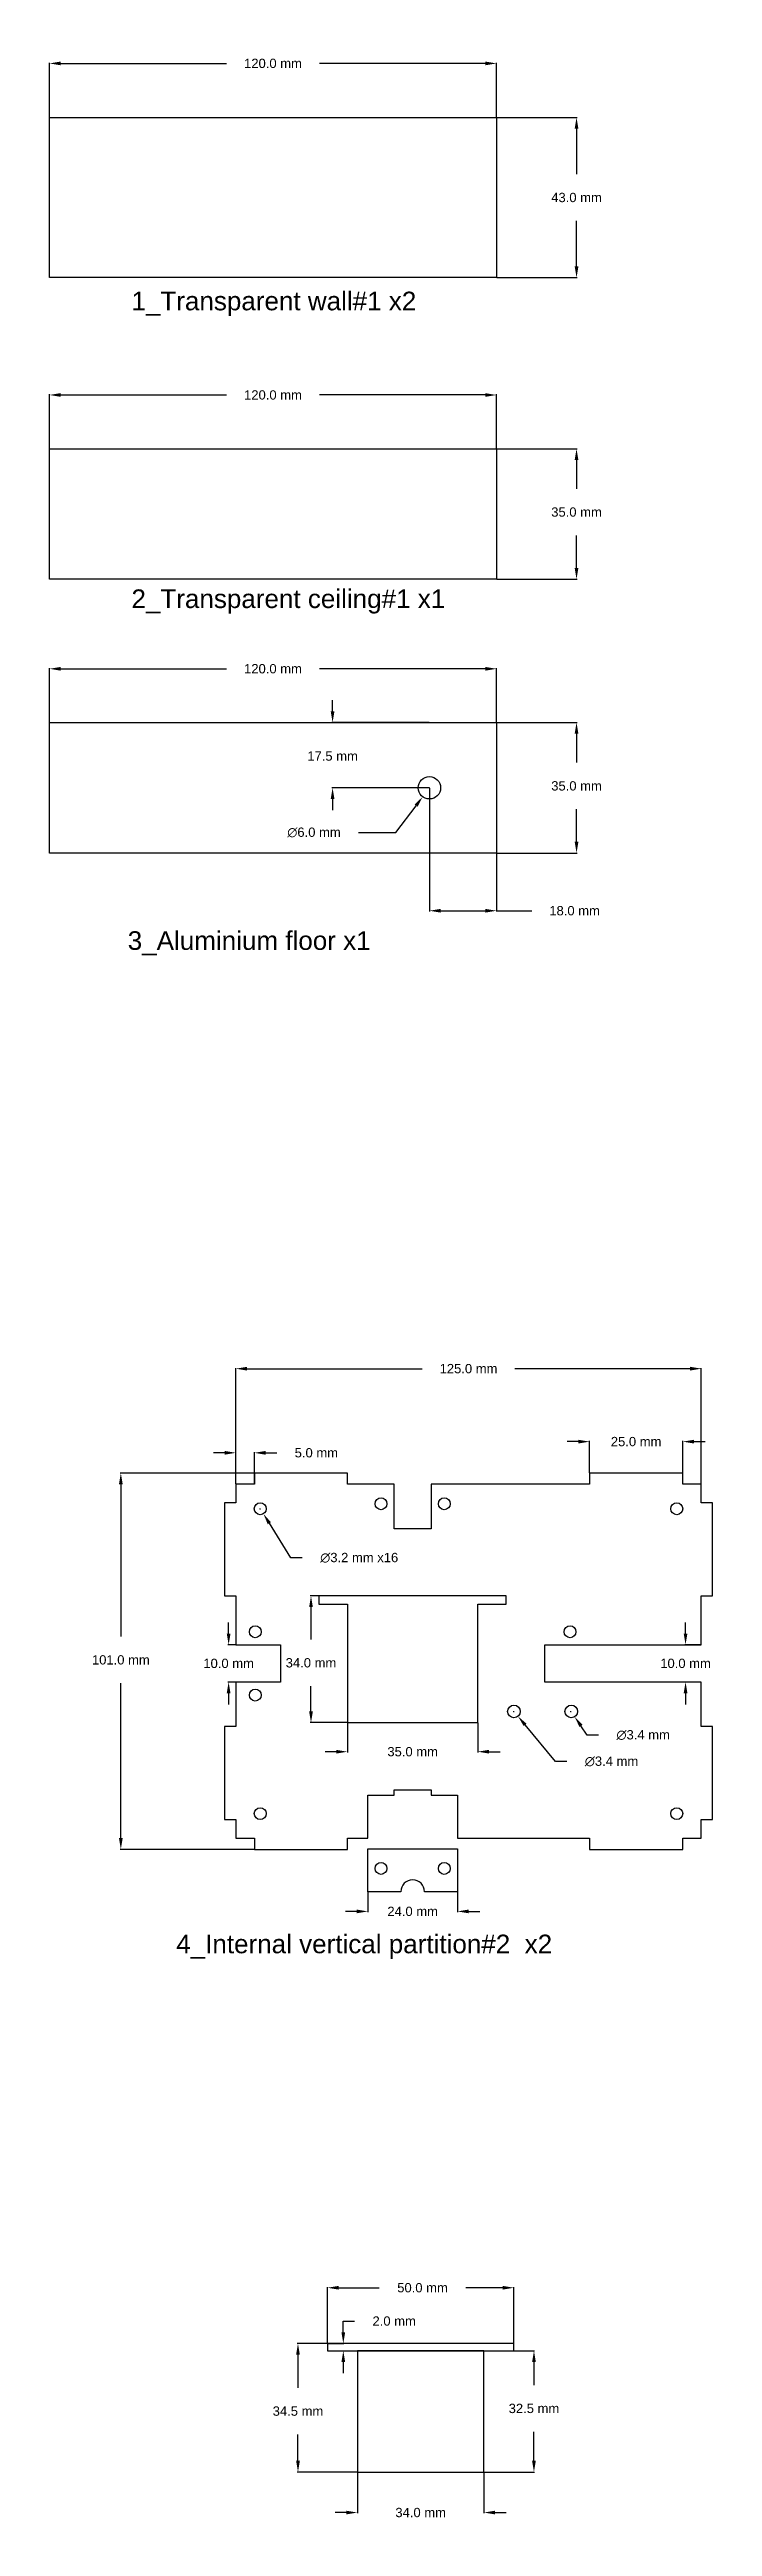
# Model space of a CAD drawing. Header units: millimetres. Extents: x 2079746 to 2081290, y 146816 to 151031.
# Drawn here: x 2080158 to 2080336, y 149485 to 150150 of the extents above; entities that cross this region are included whole.
import ezdxf

# ---------------------------------------------------------------- set-up
doc = ezdxf.new("R2010")
doc.units = ezdxf.units.MM
doc.header["$MEASUREMENT"] = 0
doc.layers.add('2.0_Components + Annotation', color=7, linetype='Continuous')
doc.styles.get("Standard").update_dxf_attribs({"font": 'arial.ttf'})
doc.dimstyles.get("Standard").update_dxf_attribs({"dimtxt": 0.18, "dimasz": 0.18, "dimexe": 0.18, "dimexo": 0.0625, "dimgap": 0.09, "dimtad": 0, "dimtih": 1, "dimtoh": 1, "dimdec": 4, "dimzin": 0, "dimdsep": 46, "dimtxsty": 'Standard', "dimcen": 0.09, "dimadec": 0, "dimazin": 0, "dimtfac": 1, "dimtdec": 4, "dimtofl": 0, "dimtmove": 0, "dimatfit": 3, "dimfxl": 0, "dimtolj": 1, "dimtzin": 0, "dimarcsym": 0})

msp = doc.modelspace()

# ---------------------------------------------------------------- texts
at = {"layer": '2.0_Components + Annotation', "color": 1, "char_height": 5, "attachment_point": 1}
for s, insert in [('{\\C256;1_Transparent wall#1 x2  }', (2080180, 150084.6)), ('{\\C256;2_Transparent ceiling#1 x1  }', (2080180, 150004.69)), ('{\\C256;3_Aluminium floor x1  }', (2080179, 149912.95))]:
    msp.add_mtext_dynamic_manual_height_columns(s, width=84.3979, gutter_width=301.89, heights=[0], dxfattribs=dict(at, insert=insert))
at = {"layer": '2.0_Components + Annotation', "insert": (2080192.02, 149643.66), "char_height": 5, "attachment_point": 1}
msp.add_mtext_dynamic_manual_height_columns('4_Internal vertical partition#2  x2  ', width=109.7056, gutter_width=301.89, heights=[4.98], dxfattribs=at)

# ---------------------------------------------------------------- blocks, each defined once
blk = doc.blocks.new('*D0')
at = {"layer": '2.0_Components + Annotation', "color": 0, "lineweight": -2}
for p, q in [((2080158, 150131.42), (2080158, 150146.04)), ((2080161, 150145.86), (2080205.54, 150145.86)), ((2080275, 150145.86), (2080230.46, 150145.86)), ((2080278, 150131.42), (2080278, 150146.04))]:
    blk.add_line(p, q, dxfattribs=at)
at = {"layer": '2.0_Components + Annotation', "color": 0}
for points in [[(2080161, 150146.36), (2080161, 150145.36), (2080158, 150145.86)], [(2080275, 150146.36), (2080275, 150145.36), (2080278, 150145.86)]]:
    blk.add_solid(points, dxfattribs=at)
at = {"layer": 'Defpoints', "color": 0}
for p in [(2080278, 150145.86), (2080158, 150131.36), (2080278, 150131.36)]:
    blk.add_point(p, dxfattribs=at)
at = {"layer": '2.0_Components + Annotation', "color": 0, "insert": (2080218, 150145.86), "char_height": 2.5, "attachment_point": 5}
blk.add_mtext('\\A1;120.0 mm', dxfattribs=at)
blk = doc.blocks.new('*D1')
at = {"layer": '2.0_Components + Annotation', "color": 0, "lineweight": -2}
for p, q in [((2080278.06, 150131.36), (2080299.68, 150131.36)), ((2080299.5, 150128.36), (2080299.5, 150116.13)), ((2080299.5, 150091.36), (2080299.5, 150103.58)), ((2080278.06, 150088.36), (2080299.68, 150088.36))]:
    blk.add_line(p, q, dxfattribs=at)
at = {"layer": '2.0_Components + Annotation', "color": 0}
for points in [[(2080299, 150128.36), (2080300, 150128.36), (2080299.5, 150131.36)], [(2080299, 150091.36), (2080300, 150091.36), (2080299.5, 150088.36)]]:
    blk.add_solid(points, dxfattribs=at)
at = {"layer": 'Defpoints', "color": 0}
for p in [(2080278, 150131.36), (2080278, 150088.36), (2080299.5, 150088.36)]:
    blk.add_point(p, dxfattribs=at)
at = {"layer": '2.0_Components + Annotation', "color": 0, "insert": (2080299.5, 150109.86), "char_height": 2.5, "attachment_point": 5}
blk.add_mtext('\\A1;43.0 mm', dxfattribs=at)
blk = doc.blocks.new('*D2')
at = {"layer": '2.0_Components + Annotation', "color": 0, "lineweight": -2}
for p, q in [((2080158, 150042.44), (2080158, 150057.05)), ((2080161, 150056.87), (2080205.54, 150056.87)), ((2080275, 150056.87), (2080230.46, 150056.87)), ((2080278, 150042.44), (2080278, 150057.05))]:
    blk.add_line(p, q, dxfattribs=at)
at = {"layer": '2.0_Components + Annotation', "color": 0}
for points in [[(2080161, 150057.37), (2080161, 150056.37), (2080158, 150056.87)], [(2080275, 150057.37), (2080275, 150056.37), (2080278, 150056.87)]]:
    blk.add_solid(points, dxfattribs=at)
at = {"layer": 'Defpoints', "color": 0}
for p in [(2080278, 150056.87), (2080158, 150042.37), (2080278, 150042.37)]:
    blk.add_point(p, dxfattribs=at)
at = {"layer": '2.0_Components + Annotation', "color": 0, "insert": (2080218, 150056.87), "char_height": 2.5, "attachment_point": 5}
blk.add_mtext('\\A1;120.0 mm', dxfattribs=at)
blk = doc.blocks.new('*D3')
at = {"layer": '2.0_Components + Annotation', "color": 0, "lineweight": -2}
for p, q in [((2080278.06, 150042.44), (2080299.68, 150042.44)), ((2080299.5, 150039.44), (2080299.5, 150031.71)), ((2080299.5, 150010.44), (2080299.5, 150019.16)), ((2080278.06, 150007.44), (2080299.68, 150007.44))]:
    blk.add_line(p, q, dxfattribs=at)
at = {"layer": '2.0_Components + Annotation', "color": 0}
for points in [[(2080299, 150039.44), (2080300, 150039.44), (2080299.5, 150042.44)], [(2080299, 150010.44), (2080300, 150010.44), (2080299.5, 150007.44)]]:
    blk.add_solid(points, dxfattribs=at)
at = {"layer": 'Defpoints', "color": 0}
for p in [(2080278, 150042.44), (2080278, 150007.44), (2080299.5, 150007.44)]:
    blk.add_point(p, dxfattribs=at)
at = {"layer": '2.0_Components + Annotation', "color": 0, "insert": (2080299.5, 150025.44), "char_height": 2.5, "attachment_point": 5}
blk.add_mtext('\\A1;35.0 mm', dxfattribs=at)
blk = doc.blocks.new('*D4')
at = {"layer": '2.0_Components + Annotation', "color": 0, "lineweight": -2}
for p, q in [((2080158, 149968.95), (2080158, 149983.57)), ((2080161, 149983.39), (2080205.54, 149983.39)), ((2080275, 149983.39), (2080230.46, 149983.39)), ((2080278, 149968.95), (2080278, 149983.57))]:
    blk.add_line(p, q, dxfattribs=at)
at = {"layer": '2.0_Components + Annotation', "color": 0}
for points in [[(2080161, 149983.89), (2080161, 149982.89), (2080158, 149983.39)], [(2080275, 149983.89), (2080275, 149982.89), (2080278, 149983.39)]]:
    blk.add_solid(points, dxfattribs=at)
at = {"layer": 'Defpoints', "color": 0}
for p in [(2080278, 149983.39), (2080158, 149968.89), (2080278, 149968.89)]:
    blk.add_point(p, dxfattribs=at)
at = {"layer": '2.0_Components + Annotation', "color": 0, "insert": (2080218, 149983.39), "char_height": 2.5, "attachment_point": 5}
blk.add_mtext('\\A1;120.0 mm', dxfattribs=at)
blk = doc.blocks.new('*D5')
at = {"layer": '2.0_Components + Annotation', "color": 0, "lineweight": -2}
for p, q in [((2080278.06, 149968.95), (2080299.68, 149968.95)), ((2080299.5, 149965.95), (2080299.5, 149958.23)), ((2080299.5, 149936.95), (2080299.5, 149945.67)), ((2080278.06, 149933.95), (2080299.68, 149933.95))]:
    blk.add_line(p, q, dxfattribs=at)
at = {"layer": '2.0_Components + Annotation', "color": 0}
for points in [[(2080299, 149965.95), (2080300, 149965.95), (2080299.5, 149968.95)], [(2080299, 149936.95), (2080300, 149936.95), (2080299.5, 149933.95)]]:
    blk.add_solid(points, dxfattribs=at)
at = {"layer": 'Defpoints', "color": 0}
for p in [(2080278, 149968.95), (2080278, 149933.95), (2080299.5, 149933.95)]:
    blk.add_point(p, dxfattribs=at)
at = {"layer": '2.0_Components + Annotation', "color": 0, "insert": (2080299.5, 149951.95), "char_height": 2.5, "attachment_point": 5}
blk.add_mtext('\\A1;35.0 mm', dxfattribs=at)
blk = doc.blocks.new('*D6')
at = {"layer": '2.0_Components + Annotation', "color": 0, "lineweight": -2}
for p, q in [((2080259.91, 149951.45), (2080260.09, 149951.45)), ((2080260, 149951.36), (2080260, 149951.54)), ((2080251, 149939.45), (2080256.4, 149946.65)), ((2080241, 149939.45), (2080251, 149939.45))]:
    blk.add_line(p, q, dxfattribs=at)
at = {"layer": '2.0_Components + Annotation', "color": 0}
blk.add_solid([(2080256, 149946.95), (2080256.8, 149946.35), (2080258.2, 149949.05)], dxfattribs=at)
at = {"layer": 'Defpoints', "color": 0}
for p in [(2080261.8, 149953.85), (2080258.2, 149949.05)]:
    blk.add_point(p, dxfattribs=at)
at = {"layer": '2.0_Components + Annotation', "color": 0, "insert": (2080229.01, 149939.45), "char_height": 2.5, "attachment_point": 5}
blk.add_mtext('\\A1;∅6.0 mm', dxfattribs=at)
blk = doc.blocks.new('*D7')
at = {"layer": '2.0_Components + Annotation', "color": 0, "lineweight": -2}
for p, q in [((2080260, 149951.39), (2080260, 149918.27)), ((2080278, 149951.39), (2080278, 149918.27)), ((2080263, 149918.45), (2080275, 149918.45)), ((2080278, 149918.45), (2080287.49, 149918.45))]:
    blk.add_line(p, q, dxfattribs=at)
at = {"layer": '2.0_Components + Annotation', "color": 0}
for points in [[(2080263, 149918.95), (2080263, 149917.95), (2080260, 149918.45)], [(2080275, 149918.95), (2080275, 149917.95), (2080278, 149918.45)]]:
    blk.add_solid(points, dxfattribs=at)
at = {"layer": 'Defpoints', "color": 0}
for p in [(2080260, 149951.45), (2080278, 149951.45), (2080278, 149918.45)]:
    blk.add_point(p, dxfattribs=at)
at = {"layer": '2.0_Components + Annotation', "color": 0, "insert": (2080298.98, 149918.45), "char_height": 2.5, "attachment_point": 5}
blk.add_mtext('\\A1;18.0 mm', dxfattribs=at)
blk = doc.blocks.new('*D8')
at = {"layer": '2.0_Components + Annotation', "color": 0, "lineweight": -2}
for p, q in [((2080234, 149971.95), (2080234, 149974.95)), ((2080259.94, 149968.95), (2080233.82, 149968.95)), ((2080259.94, 149951.45), (2080233.82, 149951.45)), ((2080234, 149948.45), (2080234, 149945.45))]:
    blk.add_line(p, q, dxfattribs=at)
at = {"layer": '2.0_Components + Annotation', "color": 0}
for points in [[(2080233.5, 149971.95), (2080234.5, 149971.95), (2080234, 149968.95)], [(2080233.5, 149948.45), (2080234.5, 149948.45), (2080234, 149951.45)]]:
    blk.add_solid(points, dxfattribs=at)
at = {"layer": 'Defpoints', "color": 0}
for p in [(2080234, 149968.95), (2080260, 149968.95), (2080260, 149951.45)]:
    blk.add_point(p, dxfattribs=at)
at = {"layer": '2.0_Components + Annotation', "color": 0, "insert": (2080234, 149959.95), "char_height": 2.5, "attachment_point": 5}
blk.add_mtext('\\A1;17.5 mm', dxfattribs=at)
blk = doc.blocks.new('*D25')
at = {"layer": '2.0_Components + Annotation', "color": 0, "lineweight": -2}
for p, q in [((2080208, 149764.61), (2080208, 149795.73)), ((2080211, 149795.55), (2080258.04, 149795.55)), ((2080330, 149795.55), (2080282.96, 149795.55)), ((2080333, 149764.61), (2080333, 149795.73))]:
    blk.add_line(p, q, dxfattribs=at)
at = {"layer": '2.0_Components + Annotation', "color": 0}
for points in [[(2080211, 149796.05), (2080211, 149795.05), (2080208, 149795.55)], [(2080330, 149796.05), (2080330, 149795.05), (2080333, 149795.55)]]:
    blk.add_solid(points, dxfattribs=at)
at = {"layer": 'Defpoints', "color": 0}
for p in [(2080208, 149795.55), (2080208, 149764.55), (2080333, 149764.55)]:
    blk.add_point(p, dxfattribs=at)
at = {"layer": '2.0_Components + Annotation', "color": 0, "insert": (2080270.5, 149795.55), "char_height": 2.5, "attachment_point": 5}
blk.add_mtext('\\A1;125.0 mm', dxfattribs=at)
blk = doc.blocks.new('*D26')
at = {"layer": '2.0_Components + Annotation', "color": 0, "lineweight": -2}
for p, q in [((2080212.94, 149767.55), (2080176.97, 149767.55)), ((2080177.15, 149764.55), (2080177.15, 149723.66)), ((2080177.15, 149669.55), (2080177.15, 149711.11)), ((2080212.94, 149666.55), (2080176.97, 149666.55))]:
    blk.add_line(p, q, dxfattribs=at)
at = {"layer": '2.0_Components + Annotation', "color": 0}
for points in [[(2080176.65, 149764.55), (2080177.65, 149764.55), (2080177.15, 149767.55)], [(2080176.65, 149669.55), (2080177.65, 149669.55), (2080177.15, 149666.55)]]:
    blk.add_solid(points, dxfattribs=at)
at = {"layer": 'Defpoints', "color": 0}
for p in [(2080213, 149767.55), (2080177.15, 149666.55), (2080213, 149666.55)]:
    blk.add_point(p, dxfattribs=at)
at = {"layer": '2.0_Components + Annotation', "color": 0, "insert": (2080177.15, 149717.39), "char_height": 2.5, "attachment_point": 5}
blk.add_mtext('\\A1;101.0 mm', dxfattribs=at)
blk = doc.blocks.new('*D27')
at = {"layer": '2.0_Components + Annotation', "color": 0, "lineweight": -2}
for p, q in [((2080205, 149772.97), (2080202, 149772.97)), ((2080208, 149764.61), (2080208, 149773.15)), ((2080213, 149764.61), (2080213, 149773.15)), ((2080216, 149772.97), (2080219, 149772.97))]:
    blk.add_line(p, q, dxfattribs=at)
at = {"layer": '2.0_Components + Annotation', "color": 0}
for points in [[(2080205, 149773.47), (2080205, 149772.47), (2080208, 149772.97)], [(2080216, 149773.47), (2080216, 149772.47), (2080213, 149772.97)]]:
    blk.add_solid(points, dxfattribs=at)
at = {"layer": 'Defpoints', "color": 0}
for p in [(2080213, 149772.97), (2080208, 149764.55), (2080213, 149764.55)]:
    blk.add_point(p, dxfattribs=at)
at = {"layer": '2.0_Components + Annotation', "color": 0, "insert": (2080229.64, 149772.97), "char_height": 2.5, "attachment_point": 5}
blk.add_mtext('\\A1;5.0 mm', dxfattribs=at)
blk = doc.blocks.new('*D28')
at = {"layer": '2.0_Components + Annotation', "color": 0, "lineweight": -2}
for p, q in [((2080300, 149775.97), (2080297, 149775.97)), ((2080303, 149767.61), (2080303, 149776.15)), ((2080328, 149767.61), (2080328, 149776.15)), ((2080331, 149775.97), (2080334, 149775.97))]:
    blk.add_line(p, q, dxfattribs=at)
at = {"layer": '2.0_Components + Annotation', "color": 0}
for points in [[(2080300, 149776.47), (2080300, 149775.47), (2080303, 149775.97)], [(2080331, 149776.47), (2080331, 149775.47), (2080328, 149775.97)]]:
    blk.add_solid(points, dxfattribs=at)
at = {"layer": 'Defpoints', "color": 0}
for p in [(2080328, 149775.97), (2080303, 149767.55), (2080328, 149767.55)]:
    blk.add_point(p, dxfattribs=at)
at = {"layer": '2.0_Components + Annotation', "color": 0, "insert": (2080315.5, 149775.97), "char_height": 2.5, "attachment_point": 5}
blk.add_mtext('\\A1;25.0 mm', dxfattribs=at)
blk = doc.blocks.new('*D29')
at = {"layer": '2.0_Components + Annotation', "color": 0, "lineweight": -2}
for p, q in [((2080237.94, 149734.55), (2080228.02, 149734.55)), ((2080228.2, 149731.55), (2080228.2, 149722.88)), ((2080228.2, 149703.55), (2080228.2, 149710.32)), ((2080237.94, 149700.55), (2080228.02, 149700.55))]:
    blk.add_line(p, q, dxfattribs=at)
at = {"layer": '2.0_Components + Annotation', "color": 0}
for points in [[(2080227.7, 149731.55), (2080228.7, 149731.55), (2080228.2, 149734.55)], [(2080227.7, 149703.55), (2080228.7, 149703.55), (2080228.2, 149700.55)]]:
    blk.add_solid(points, dxfattribs=at)
at = {"layer": 'Defpoints', "color": 0}
for p in [(2080238, 149734.55), (2080228.2, 149700.55), (2080238, 149700.55)]:
    blk.add_point(p, dxfattribs=at)
at = {"layer": '2.0_Components + Annotation', "color": 0, "insert": (2080228.2, 149716.6), "char_height": 2.5, "attachment_point": 5}
blk.add_mtext('\\A1;34.0 mm', dxfattribs=at)
blk = doc.blocks.new('*D30')
at = {"layer": '2.0_Components + Annotation', "color": 0, "lineweight": -2}
for p, q in [((2080282.61, 149703.55), (2080282.79, 149703.55)), ((2080282.7, 149703.46), (2080282.7, 149703.64)), ((2080293.89, 149690.13), (2080285.71, 149699.94)), ((2080296.89, 149690.13), (2080293.89, 149690.13))]:
    blk.add_line(p, q, dxfattribs=at)
at = {"layer": '2.0_Components + Annotation', "color": 0}
blk.add_solid([(2080286.09, 149700.26), (2080285.33, 149699.62), (2080283.79, 149702.24)], dxfattribs=at)
at = {"layer": 'Defpoints', "color": 0}
for p in [(2080281.61, 149704.85), (2080283.79, 149702.24)]:
    blk.add_point(p, dxfattribs=at)
at = {"layer": '2.0_Components + Annotation', "color": 0, "insert": (2080308.89, 149690.13), "char_height": 2.5, "attachment_point": 5}
blk.add_mtext('\\A1;∅3.4 mm', dxfattribs=at)
blk = doc.blocks.new('*D31')
at = {"layer": '2.0_Components + Annotation', "color": 0, "lineweight": -2}
for p, q in [((2080297.92, 149703.55), (2080298.1, 149703.55)), ((2080298.01, 149703.46), (2080298.01, 149703.64)), ((2080302.39, 149697.22), (2080300.69, 149699.68)), ((2080305.39, 149697.22), (2080302.39, 149697.22))]:
    blk.add_line(p, q, dxfattribs=at)
at = {"layer": '2.0_Components + Annotation', "color": 0}
blk.add_solid([(2080301.1, 149699.97), (2080300.28, 149699.4), (2080298.98, 149702.15)], dxfattribs=at)
at = {"layer": 'Defpoints', "color": 0}
for p in [(2080297.04, 149704.94), (2080298.98, 149702.15)]:
    blk.add_point(p, dxfattribs=at)
at = {"layer": '2.0_Components + Annotation', "color": 0, "insert": (2080317.39, 149697.22), "char_height": 2.5, "attachment_point": 5}
blk.add_mtext('\\A1;∅3.4 mm', dxfattribs=at)
blk = doc.blocks.new('*D32')
at = {"layer": '2.0_Components + Annotation', "color": 0, "lineweight": -2}
for p, q in [((2080214.5, 149757.96), (2080214.68, 149757.96)), ((2080214.59, 149757.87), (2080214.59, 149758.05)), ((2080222.82, 149744.79), (2080217.02, 149754.07)), ((2080225.82, 149744.79), (2080222.82, 149744.79))]:
    blk.add_line(p, q, dxfattribs=at)
at = {"layer": '2.0_Components + Annotation', "color": 0}
blk.add_solid([(2080217.44, 149754.33), (2080216.59, 149753.8), (2080215.43, 149756.61)], dxfattribs=at)
at = {"layer": 'Defpoints', "color": 0}
for p in [(2080213.75, 149759.31), (2080215.43, 149756.61)]:
    blk.add_point(p, dxfattribs=at)
at = {"layer": '2.0_Components + Annotation', "color": 0, "insert": (2080241.15, 149744.79), "char_height": 2.5, "attachment_point": 5}
blk.add_mtext('\\A1;∅3.2 mm x16', dxfattribs=at)
blk = doc.blocks.new('*D33')
at = {"layer": '2.0_Components + Annotation', "color": 0, "lineweight": -2}
for p, q in [((2080238, 149700.48), (2080238, 149692.57)), ((2080273, 149700.48), (2080273, 149692.57)), ((2080235, 149692.75), (2080232, 149692.75)), ((2080276, 149692.75), (2080279, 149692.75))]:
    blk.add_line(p, q, dxfattribs=at)
at = {"layer": '2.0_Components + Annotation', "color": 0}
for points in [[(2080235, 149693.25), (2080235, 149692.25), (2080238, 149692.75)], [(2080276, 149693.25), (2080276, 149692.25), (2080273, 149692.75)]]:
    blk.add_solid(points, dxfattribs=at)
at = {"layer": 'Defpoints', "color": 0}
for p in [(2080238, 149700.55), (2080273, 149700.55), (2080273, 149692.75)]:
    blk.add_point(p, dxfattribs=at)
at = {"layer": '2.0_Components + Annotation', "color": 0, "insert": (2080255.5, 149692.75), "char_height": 2.5, "attachment_point": 5}
blk.add_mtext('\\A1;35.0 mm', dxfattribs=at)
blk = doc.blocks.new('*D34')
at = {"layer": '2.0_Components + Annotation', "color": 0, "lineweight": -2}
for p, q in [((2080206.09, 149724.45), (2080206.09, 149727.45)), ((2080207.94, 149721.45), (2080205.91, 149721.45)), ((2080207.94, 149711.45), (2080205.91, 149711.45)), ((2080206.09, 149708.45), (2080206.09, 149705.45))]:
    blk.add_line(p, q, dxfattribs=at)
at = {"layer": '2.0_Components + Annotation', "color": 0}
for points in [[(2080205.59, 149724.45), (2080206.59, 149724.45), (2080206.09, 149721.45)], [(2080205.59, 149708.45), (2080206.59, 149708.45), (2080206.09, 149711.45)]]:
    blk.add_solid(points, dxfattribs=at)
at = {"layer": 'Defpoints', "color": 0}
for p in [(2080208, 149721.45), (2080206.09, 149711.45), (2080208, 149711.45)]:
    blk.add_point(p, dxfattribs=at)
at = {"layer": '2.0_Components + Annotation', "color": 0, "insert": (2080206.09, 149716.45), "char_height": 2.5, "attachment_point": 5}
blk.add_mtext('\\A1;10.0 mm', dxfattribs=at)
blk = doc.blocks.new('*D35')
at = {"layer": '2.0_Components + Annotation', "color": 0, "lineweight": -2}
for p, q in [((2080328.77, 149724.45), (2080328.77, 149727.45)), ((2080332.94, 149721.45), (2080328.59, 149721.45)), ((2080332.94, 149711.45), (2080328.59, 149711.45)), ((2080328.77, 149708.45), (2080328.77, 149705.45))]:
    blk.add_line(p, q, dxfattribs=at)
at = {"layer": '2.0_Components + Annotation', "color": 0}
for points in [[(2080328.27, 149724.45), (2080329.27, 149724.45), (2080328.77, 149721.45)], [(2080328.27, 149708.45), (2080329.27, 149708.45), (2080328.77, 149711.45)]]:
    blk.add_solid(points, dxfattribs=at)
at = {"layer": 'Defpoints', "color": 0}
for p in [(2080333, 149721.45), (2080328.77, 149711.45), (2080333, 149711.45)]:
    blk.add_point(p, dxfattribs=at)
at = {"layer": '2.0_Components + Annotation', "color": 0, "insert": (2080328.77, 149716.45), "char_height": 2.5, "attachment_point": 5}
blk.add_mtext('\\A1;10.0 mm', dxfattribs=at)
blk = doc.blocks.new('*D48')
at = {"layer": '2.0_Components + Annotation', "color": 0, "lineweight": -2}
for p, q in [((2080243.5, 149655.13), (2080243.5, 149649.71)), ((2080267.5, 149655.13), (2080267.5, 149649.71)), ((2080240.5, 149649.89), (2080237.5, 149649.89)), ((2080270.5, 149649.89), (2080273.5, 149649.89))]:
    blk.add_line(p, q, dxfattribs=at)
at = {"layer": '2.0_Components + Annotation', "color": 0}
for points in [[(2080240.5, 149650.39), (2080240.5, 149649.39), (2080243.5, 149649.89)], [(2080270.5, 149650.39), (2080270.5, 149649.39), (2080267.5, 149649.89)]]:
    blk.add_solid(points, dxfattribs=at)
at = {"layer": 'Defpoints', "color": 0}
for p in [(2080243.5, 149655.19), (2080267.5, 149655.19), (2080267.5, 149649.89)]:
    blk.add_point(p, dxfattribs=at)
at = {"layer": '2.0_Components + Annotation', "color": 0, "insert": (2080255.5, 149649.89), "char_height": 2.5, "attachment_point": 5}
blk.add_mtext('\\A1;24.0 mm', dxfattribs=at)
blk = doc.blocks.new('*D49')
at = {"layer": '2.0_Components + Annotation', "color": 0, "lineweight": -2}
for p, q in [((2080232.59, 149533.94), (2080224.53, 149533.94)), ((2080224.71, 149530.94), (2080224.71, 149522.05)), ((2080224.71, 149502.44), (2080224.71, 149509.5)), ((2080240.59, 149499.44), (2080224.53, 149499.44))]:
    blk.add_line(p, q, dxfattribs=at)
at = {"layer": '2.0_Components + Annotation', "color": 0}
for points in [[(2080224.21, 149530.94), (2080225.21, 149530.94), (2080224.71, 149533.94)], [(2080224.21, 149502.44), (2080225.21, 149502.44), (2080224.71, 149499.44)]]:
    blk.add_solid(points, dxfattribs=at)
at = {"layer": 'Defpoints', "color": 0}
for p in [(2080232.65, 149533.94), (2080224.71, 149499.44), (2080240.65, 149499.44)]:
    blk.add_point(p, dxfattribs=at)
at = {"layer": '2.0_Components + Annotation', "color": 0, "insert": (2080224.71, 149515.77), "char_height": 2.5, "attachment_point": 5}
blk.add_mtext('\\A1;34.5 mm', dxfattribs=at)
blk = doc.blocks.new('*D50')
at = {"layer": '2.0_Components + Annotation', "color": 0, "lineweight": -2}
for p, q in [((2080236.88, 149536.94), (2080236.88, 149539.94)), ((2080236.88, 149539.94), (2080239.88, 149539.94)), ((2080232.72, 149533.94), (2080237.06, 149533.94)), ((2080232.72, 149531.94), (2080237.06, 149531.94)), ((2080236.88, 149528.94), (2080236.88, 149525.94))]:
    blk.add_line(p, q, dxfattribs=at)
at = {"layer": '2.0_Components + Annotation', "color": 0}
for points in [[(2080236.38, 149536.94), (2080237.38, 149536.94), (2080236.88, 149533.94)], [(2080236.38, 149528.94), (2080237.38, 149528.94), (2080236.88, 149531.94)]]:
    blk.add_solid(points, dxfattribs=at)
at = {"layer": 'Defpoints', "color": 0}
for p in [(2080232.65, 149533.94), (2080232.65, 149531.94), (2080236.88, 149531.94)]:
    blk.add_point(p, dxfattribs=at)
at = {"layer": '2.0_Components + Annotation', "color": 0, "insert": (2080250.54, 149539.94), "char_height": 2.5, "attachment_point": 5}
blk.add_mtext('\\A1;2.0 mm', dxfattribs=at)
blk = doc.blocks.new('*D51')
at = {"layer": '2.0_Components + Annotation', "color": 0, "lineweight": -2}
for p, q in [((2080282.72, 149531.94), (2080288.25, 149531.94)), ((2080288.07, 149528.94), (2080288.07, 149522.77)), ((2080288.07, 149502.44), (2080288.07, 149510.22)), ((2080274.72, 149499.44), (2080288.25, 149499.44))]:
    blk.add_line(p, q, dxfattribs=at)
at = {"layer": '2.0_Components + Annotation', "color": 0}
for points in [[(2080287.57, 149528.94), (2080288.57, 149528.94), (2080288.07, 149531.94)], [(2080287.57, 149502.44), (2080288.57, 149502.44), (2080288.07, 149499.44)]]:
    blk.add_solid(points, dxfattribs=at)
at = {"layer": 'Defpoints', "color": 0}
for p in [(2080282.65, 149531.94), (2080274.65, 149499.44), (2080288.07, 149499.44)]:
    blk.add_point(p, dxfattribs=at)
at = {"layer": '2.0_Components + Annotation', "color": 0, "insert": (2080288.07, 149516.49), "char_height": 2.5, "attachment_point": 5}
blk.add_mtext('\\A1;32.5 mm', dxfattribs=at)
blk = doc.blocks.new('*D52')
at = {"layer": '2.0_Components + Annotation', "color": 0, "lineweight": -2}
for p, q in [((2080240.65, 149499.37), (2080240.65, 149488.37)), ((2080274.65, 149499.37), (2080274.65, 149488.37)), ((2080237.65, 149488.55), (2080234.65, 149488.55)), ((2080277.65, 149488.55), (2080280.65, 149488.55))]:
    blk.add_line(p, q, dxfattribs=at)
at = {"layer": '2.0_Components + Annotation', "color": 0}
for points in [[(2080237.65, 149489.05), (2080237.65, 149488.05), (2080240.65, 149488.55)], [(2080277.65, 149489.05), (2080277.65, 149488.05), (2080274.65, 149488.55)]]:
    blk.add_solid(points, dxfattribs=at)
at = {"layer": 'Defpoints', "color": 0}
for p in [(2080240.65, 149499.44), (2080274.65, 149499.44), (2080274.65, 149488.55)]:
    blk.add_point(p, dxfattribs=at)
at = {"layer": '2.0_Components + Annotation', "color": 0, "insert": (2080257.65, 149488.55), "char_height": 2.5, "attachment_point": 5}
blk.add_mtext('\\A1;34.0 mm', dxfattribs=at)
blk = doc.blocks.new('*D53')
at = {"layer": '2.0_Components + Annotation', "color": 0, "lineweight": -2}
for p, q in [((2080232.65, 149534), (2080232.65, 149549.07)), ((2080235.65, 149548.89), (2080246.54, 149548.89)), ((2080279.65, 149548.89), (2080269.76, 149548.89)), ((2080282.65, 149534), (2080282.65, 149549.07))]:
    blk.add_line(p, q, dxfattribs=at)
at = {"layer": '2.0_Components + Annotation', "color": 0}
for points in [[(2080235.65, 149549.39), (2080235.65, 149548.39), (2080232.65, 149548.89)], [(2080279.65, 149549.39), (2080279.65, 149548.39), (2080282.65, 149548.89)]]:
    blk.add_solid(points, dxfattribs=at)
at = {"layer": 'Defpoints', "color": 0}
for p in [(2080282.65, 149548.89), (2080232.65, 149533.94), (2080282.65, 149533.94)]:
    blk.add_point(p, dxfattribs=at)
at = {"layer": '2.0_Components + Annotation', "color": 0, "insert": (2080258.15, 149548.89), "char_height": 2.5, "attachment_point": 5}
blk.add_mtext('\\A1;50.0 mm', dxfattribs=at)

# ---------------------------------------------------------------- dimensions: what is measured, and where the dimension line sits
at = {"layer": '2.0_Components + Annotation', "color": 0}
for base, p1, p2, picture, middle in [((2080278, 150145.86), (2080158, 150131.36), (2080278, 150131.36), '*D0', (2080218, 150145.86)), ((2080278, 150056.87), (2080158, 150042.37), (2080278, 150042.37), '*D2', (2080218, 150056.87)), ((2080278, 149983.39), (2080158, 149968.89), (2080278, 149968.89), '*D4', (2080218, 149983.39))]:
    dim = msp.add_linear_dim(base=base, p1=p1, p2=p2, dimstyle='Standard', override={"dimtxt": 2.5, "dimasz": 3, "dimgap": 5, "dimdec": 1, "dimpost": ' mm'}, dxfattribs=at)
    dim.commit()
    dim.dimension.update_dxf_attribs({"geometry": picture, "text_midpoint": middle})
for base, p1, p2, picture, middle in [((2080299.5, 150088.36), (2080278, 150131.36), (2080278, 150088.36), '*D1', (2080299.5, 150109.86)), ((2080299.5, 150007.44), (2080278, 150042.44), (2080278, 150007.44), '*D3', (2080299.5, 150025.44)), ((2080234, 149968.95), (2080260, 149951.45), (2080260, 149968.95), '*D8', (2080234, 149959.95)), ((2080299.5, 149933.95), (2080278, 149968.95), (2080278, 149933.95), '*D5', (2080299.5, 149951.95))]:
    dim = msp.add_linear_dim(base=base, p1=p1, p2=p2, angle=90, dimstyle='Standard', override={"dimtxt": 2.5, "dimasz": 3, "dimgap": 5, "dimdec": 1, "dimpost": ' mm'}, dxfattribs=at)
    dim.commit()
    dim.dimension.update_dxf_attribs({"geometry": picture, "text_midpoint": middle, "dimtype": 160})
dim = msp.add_diameter_dim_2p(p1=(2080261.8, 149953.85), p2=(2080258.2, 149949.05), dimstyle='Standard', override={"dimtxt": 2.5, "dimasz": 3, "dimgap": 5, "dimdec": 1, "dimpost": ' mm'}, dxfattribs=at)
dim.commit()
dim.dimension.update_dxf_attribs({"geometry": '*D6', "text_midpoint": (2080229.01, 149939.45), "dimtype": 163})
dim = msp.add_linear_dim(base=(2080278, 149918.45), p1=(2080260, 149951.45), p2=(2080278, 149951.45), dimstyle='Standard', override={"dimtxt": 2.5, "dimasz": 3, "dimgap": 5, "dimdec": 1, "dimpost": ' mm'}, dxfattribs=at)
dim.commit()
dim.dimension.update_dxf_attribs({"geometry": '*D7', "text_midpoint": (2080298.98, 149918.45), "dimtype": 160})
at = {"layer": '2.0_Components + Annotation'}
for base, p1, p2, picture, middle in [((2080208, 149795.55), (2080333, 149764.55), (2080208, 149764.55), '*D25', (2080270.5, 149795.55)), ((2080213, 149772.97), (2080208, 149764.55), (2080213, 149764.55), '*D27', (2080229.64, 149772.97)), ((2080273, 149692.75), (2080238, 149700.55), (2080273, 149700.55), '*D33', (2080255.5, 149692.75)), ((2080274.65, 149488.55), (2080240.65, 149499.44), (2080274.65, 149499.44), '*D52', (2080257.65, 149488.55))]:
    dim = msp.add_linear_dim(base=base, p1=p1, p2=p2, dimstyle='Standard', override={"dimtxt": 2.5, "dimasz": 3, "dimgap": 5, "dimdec": 1, "dimpost": ' mm'}, dxfattribs=at)
    dim.commit()
    dim.dimension.update_dxf_attribs({"geometry": picture, "text_midpoint": middle})
for base, p1, p2, picture, middle in [((2080328, 149775.97), (2080303, 149767.55), (2080328, 149767.55), '*D28', (2080315.5, 149775.97)), ((2080267.5, 149649.89), (2080243.5, 149655.19), (2080267.5, 149655.19), '*D48', (2080255.5, 149649.89)), ((2080282.65, 149548.89), (2080232.65, 149533.94), (2080282.65, 149533.94), '*D53', (2080258.15, 149548.89))]:
    dim = msp.add_linear_dim(base=base, p1=p1, p2=p2, dimstyle='Standard', override={"dimtxt": 2.5, "dimasz": 3, "dimgap": 5, "dimdec": 1, "dimpost": ' mm'}, dxfattribs=at)
    dim.commit()
    dim.dimension.update_dxf_attribs({"geometry": picture, "text_midpoint": middle, "dimtype": 160})
for base, p1, p2, picture, middle in [((2080177.15, 149666.55), (2080213, 149767.55), (2080213, 149666.55), '*D26', (2080177.15, 149717.39)), ((2080228.2, 149700.55), (2080238, 149734.55), (2080238, 149700.55), '*D29', (2080228.2, 149716.6)), ((2080206.09, 149711.45), (2080208, 149721.45), (2080208, 149711.45), '*D34', (2080206.09, 149716.45)), ((2080328.77, 149711.45), (2080333, 149721.45), (2080333, 149711.45), '*D35', (2080328.77, 149716.45)), ((2080236.88, 149531.94), (2080232.65, 149533.94), (2080232.65, 149531.94), '*D50', (2080250.54, 149539.94)), ((2080224.71, 149499.44), (2080232.65, 149533.94), (2080240.65, 149499.44), '*D49', (2080224.71, 149515.77)), ((2080288.07, 149499.44), (2080282.65, 149531.94), (2080274.65, 149499.44), '*D51', (2080288.07, 149516.49))]:
    dim = msp.add_linear_dim(base=base, p1=p1, p2=p2, angle=90, dimstyle='Standard', override={"dimtxt": 2.5, "dimasz": 3, "dimgap": 5, "dimdec": 1, "dimpost": ' mm'}, dxfattribs=at)
    dim.commit()
    dim.dimension.update_dxf_attribs({"geometry": picture, "text_midpoint": middle, "dimtype": 160})
dim = msp.add_diameter_dim_2p(p1=(2080213.75, 149759.31), p2=(2080215.43, 149756.61), text='<> x16', dimstyle='Standard', override={"dimtxt": 2.5, "dimasz": 3, "dimgap": 5, "dimdec": 1, "dimpost": ' mm'}, dxfattribs=at)
dim.commit()
dim.dimension.update_dxf_attribs({"geometry": '*D32', "text_midpoint": (2080241.15, 149744.79), "dimtype": 163})
dim = msp.add_diameter_dim_2p(p1=(2080281.61, 149704.85), p2=(2080283.79, 149702.24), dimstyle='Standard', override={"dimtxt": 2.5, "dimasz": 3, "dimgap": 5, "dimdec": 1, "dimpost": ' mm'}, dxfattribs=at)
dim.commit()
dim.dimension.update_dxf_attribs({"geometry": '*D30', "text_midpoint": (2080308.89, 149690.13), "dimtype": 163})
dim = msp.add_diameter_dim_2p(p1=(2080297.04, 149704.94), p2=(2080298.98, 149702.15), dimstyle='Standard', override={"dimtxt": 2.5, "dimasz": 3, "dimgap": 5, "dimdec": 1, "dimpost": ' mm'}, dxfattribs=at)
dim.commit()
dim.dimension.update_dxf_attribs({"geometry": '*D31', "text_midpoint": (2080317.39, 149697.22)})

# ---------------------------------------------------------------- linework, layer by layer
at = {"layer": '2.0_Components + Annotation'}
for points in [[(2080158, 150088.36), (2080158, 150131.36), (2080278, 150131.36), (2080278, 150088.36)], [(2080158, 150042.44), (2080278, 150042.44), (2080278, 150007.44), (2080158, 150007.44), (2080158, 150042.44)], [(2080158, 149968.95), (2080278, 149968.95), (2080278, 149933.95), (2080158, 149933.95), (2080158, 149968.95)], [(2080260.5, 149681.05), (2080267.5, 149681.05), (2080267.5, 149669.55), (2080303, 149669.55), (2080303, 149666.55), (2080328, 149666.55), (2080328, 149669.55), (2080333, 149669.55), (2080333, 149674.55), (2080336, 149674.55), (2080336, 149699.55), (2080333, 149699.55), (2080333, 149711.45), (2080291, 149711.45), (2080291, 149721.45), (2080333, 149721.45), (2080333, 149734.55), (2080336, 149734.55), (2080336, 149759.55), (2080333, 149759.55), (2080333, 149764.55), (2080328, 149764.55), (2080328, 149767.55), (2080303, 149767.55), (2080303, 149764.55), (2080260.5, 149764.55), (2080260.5, 149752.55), (2080250.5, 149752.55), (2080250.5, 149764.55), (2080238, 149764.55), (2080238, 149767.55), (2080213, 149767.55), (2080213, 149764.55), (2080208, 149764.55), (2080208, 149759.55), (2080205, 149759.55), (2080205, 149734.55), (2080208, 149734.55), (2080208, 149721.45), (2080220, 149721.45), (2080220, 149711.45), (2080208, 149711.45), (2080208, 149699.55), (2080205, 149699.55), (2080205, 149674.55), (2080208, 149674.55), (2080208, 149669.55), (2080213, 149669.55), (2080213, 149666.55), (2080238, 149666.55), (2080238, 149669.55), (2080243.5, 149669.55), (2080243.5, 149681.05), (2080250.5, 149681.05), (2080250.5, 149682.55), (2080260.5, 149682.55)], [(2080273, 149732.35), (2080280.6, 149732.35), (2080280.6, 149734.55), (2080273, 149734.55), (2080238, 149734.55), (2080230.34, 149734.55), (2080230.34, 149732.35), (2080237.94, 149732.35), (2080238, 149732.35), (2080238, 149700.55), (2080273, 149700.55)], [(2080257.65, 149531.94), (2080282.65, 149531.94), (2080282.65, 149533.94), (2080232.65, 149533.94), (2080232.65, 149531.94)], [(2080240.65, 149499.44), (2080274.65, 149499.44), (2080274.65, 149531.94), (2080240.65, 149531.94), (2080240.65, 149499.44)]]:
    msp.add_lwpolyline(points, close=True, dxfattribs=at)
msp.add_lwpolyline([(2080273, 149734.55), (2080238, 149734.55)], dxfattribs=at)
msp.add_lwpolyline([(2080252.32, 149655.19), (2080243.5, 149655.19), (2080243.5, 149666.69), (2080255.5, 149666.69), (2080267.5, 149666.69), (2080267.5, 149655.19), (2080258.68, 149655.19, 1)], format="xyb", close=True, dxfattribs=at)
for centre, radius in [((2080260, 149951.45), 3), ((2080214.59, 149757.96), 1.6), ((2080247, 149759.3), 1.6), ((2080264, 149759.3), 1.6), ((2080326.41, 149757.96), 1.6), ((2080213.25, 149724.95), 1.6), ((2080297.75, 149724.95), 1.6), ((2080213.25, 149707.95), 1.6), ((2080282.7, 149703.55), 1.7), ((2080298.1, 149703.55), 1.7), ((2080214.59, 149676.13), 1.6), ((2080326.41, 149676.13), 1.6), ((2080247, 149661.44), 1.6), ((2080264, 149661.44), 1.6)]:
    msp.add_circle(centre, radius, dxfattribs=at)

msp.set_redraw_order([(e.dxf.handle, doc.entitydb.next_handle()) for e in msp.query("TEXT MTEXT ATTDEF DIMENSION ARC_DIMENSION")])  # texts and dimensions are drawn at this point

doc.saveas('drawing.dxf')
